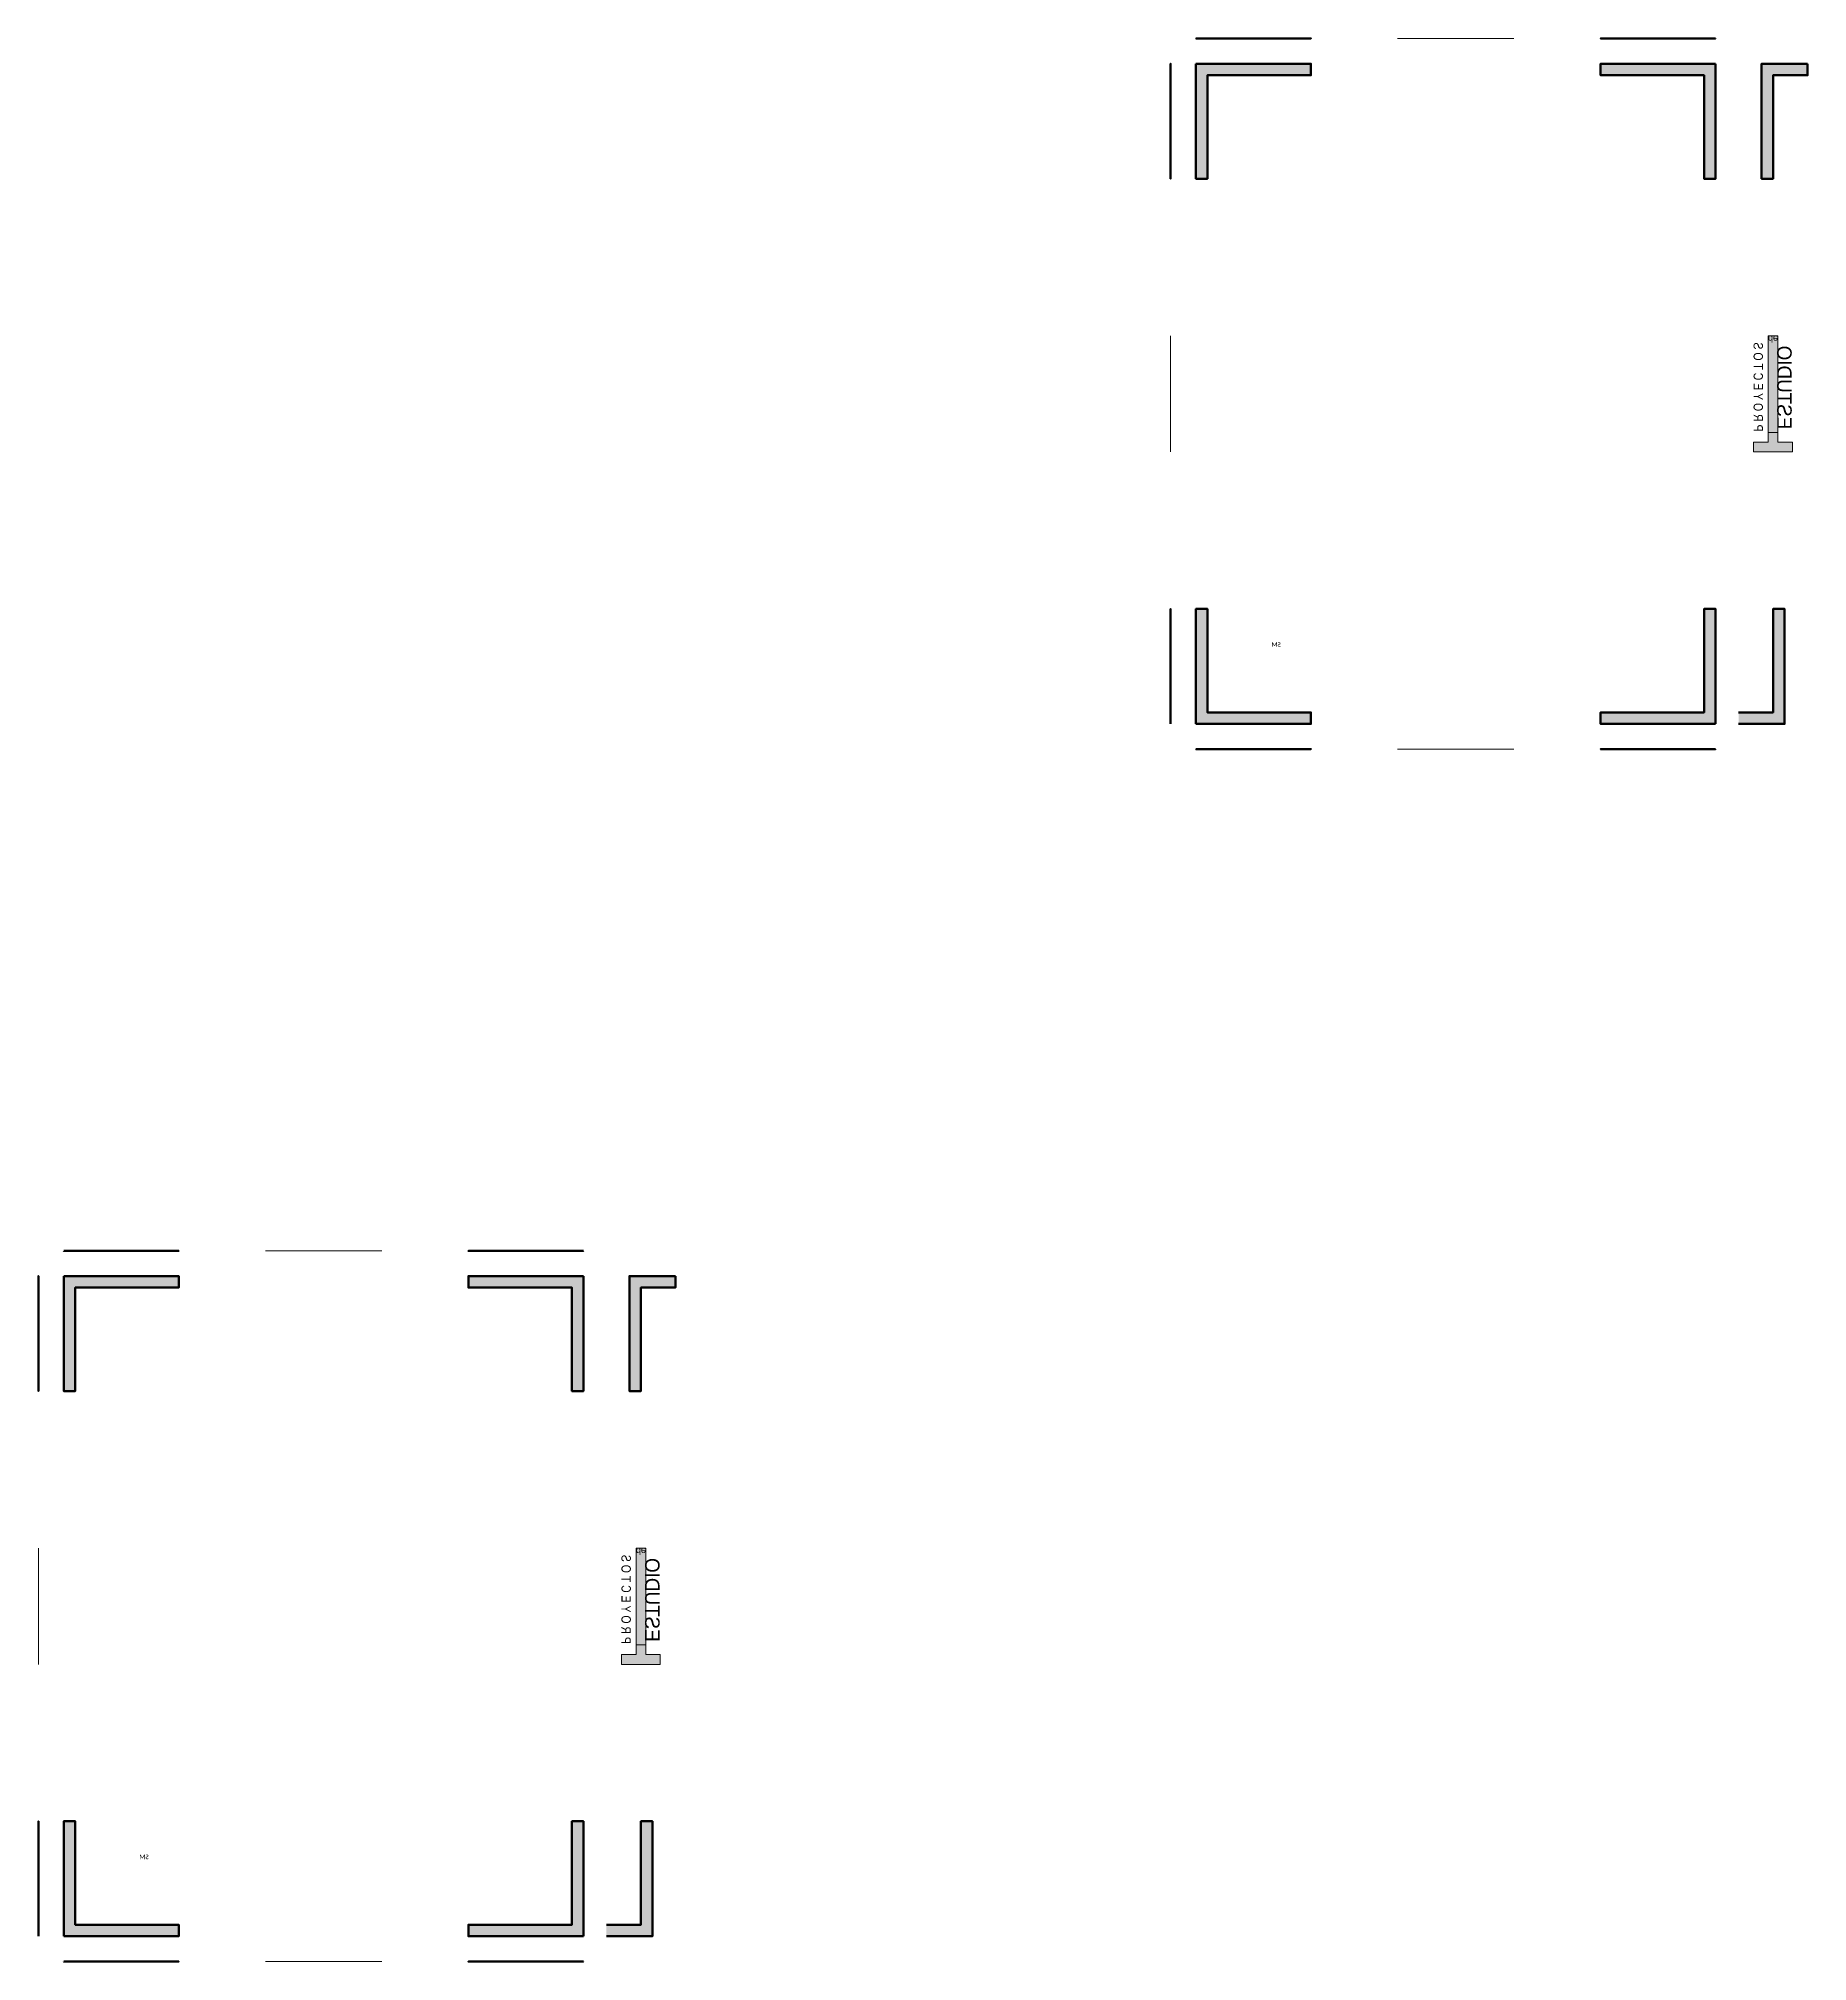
# Model space of a CAD drawing. Header units: metres. Extents: x -0.31 to 4.53, y -0.06 to 3.96.
# Drawn here: x 2.83 to 3.599, y 2.191 to 3.027 of the extents above; entities that cross this region are included whole.
import ezdxf
from ezdxf.enums import TextEntityAlignment as Align

# ---------------------------------------------------------------- set-up
doc = ezdxf.new("R2010")
doc.units = ezdxf.units.M
doc.layers.get('0').update_dxf_attribs({"color": 255, "plot": 0})
doc.layers.add('G-Title_layouts', color=7, linetype='Continuous', lineweight=50, true_color=0x323232)
doc.styles.add('CTDi Corporate', font='Skia.ttf')
doc.styles.get("Standard").update_dxf_attribs({"font": 'Candara.ttf'})

msp = doc.modelspace()

# ---------------------------------------------------------------- texts
at = {"layer": 'G-Title_layouts', "color": 30, "linetype": 'Continuous', "true_color": 0xfa7d00, "extrusion": (2.24964e-32, 1, 1.83697e-16), "style": 'CTDi Corporate', "width": 0.8375}
for p in [(-3.4491, -0.00632, 3.02684), (-2.95697, -0.00632, 2.49972)]:
    msp.add_text('P R O Y E C T O S', height=0.0040638, rotation=180, dxfattribs=at).set_placement(p, align=Align.BOTTOM_CENTER)
at = {"layer": 'G-Title_layouts', "color": 18, "linetype": 'Continuous', "true_color": 0x000000, "extrusion": (2.24964e-32, 1, 1.83697e-16), "style": 'CTDi Corporate', "width": 0.975}
for p in [(-3.44889, -0.01593, 3.02684), (-2.95675, -0.01593, 2.49972)]:
    msp.add_text('ESTUDIO', height=0.00628, rotation=180, dxfattribs=at).set_placement(p, align=Align.BOTTOM_CENTER)
at = {"layer": 'G-Title_layouts', "color": 7, "linetype": 'Continuous', "lineweight": 100, "true_color": 0xfefefe, "transparency": 33554687, "extrusion": (2.24964e-32, 1, 1.83697e-16), "style": 'CTDi Corporate', "width": 0.975}
for p in [(-3.47244, -0.016, 3.02684), (-2.9803, -0.016, 2.49972)]:
    msp.add_text('de', height=0.003002, rotation=270, dxfattribs=at).set_placement(p, align=Align.BOTTOM_CENTER)
at = {"layer": 'G-Title_layouts', "color": 30, "linetype": 'Continuous', "true_color": 0xfa7d00, "extrusion": (-1.22465e-16, 0, -1), "style": 'CTDi Corporate', "width": 0.8375}
for p in [(-3.57442, 2.8753, 0.032), (-3.08228, 2.34818, 0.032)]:
    msp.add_text('P R O Y E C T O S', height=0.0040638, rotation=90, dxfattribs=at).set_placement(p, align=Align.BOTTOM_CENTER)
at = {"layer": 'G-Title_layouts', "color": 7, "linetype": 'Continuous', "lineweight": 100, "true_color": 0xfefefe, "transparency": 33554687, "extrusion": (-1.22465e-16, 0, -1), "style": 'CTDi Corporate', "width": 0.975}
for p in [(-3.5841, 2.89863, 0.032), (-3.09196, 2.37152, 0.032)]:
    msp.add_text('de', height=0.003002, rotation=180, dxfattribs=at).set_placement(p, align=Align.BOTTOM_CENTER)
at = {"layer": 'G-Title_layouts', "color": 30, "linetype": 'Continuous', "true_color": 0xfa7d00, "extrusion": (-1, 0, 6.12323e-17), "style": 'CTDi Corporate', "width": 0.8375}
for p in [(-2.86938, -0.02568, -3.3222), (-2.34227, -0.02568, -2.83006)]:
    msp.add_text('P R O Y E C T O S', height=0.0040638, dxfattribs=at).set_placement(p, align=Align.BOTTOM_CENTER)
at = {"layer": 'G-Title_layouts', "color": 18, "linetype": 'Continuous', "true_color": 0x000000, "extrusion": (-1, 0, 6.12323e-17), "style": 'CTDi Corporate', "width": 0.975}
for p in [(-2.8696, -0.01607, -3.3222), (-2.34248, -0.01607, -2.83006)]:
    msp.add_text('ESTUDIO', height=0.00628, dxfattribs=at).set_placement(p, align=Align.BOTTOM_CENTER)
at = {"layer": 'G-Title_layouts', "color": 18, "linetype": 'Continuous', "true_color": 0x000000, "extrusion": (-1.22465e-16, 0, -1), "style": 'CTDi Corporate', "width": 0.975}
for p in [(-3.58403, 2.87509, 0.032), (-3.09189, 2.34797, 0.032)]:
    msp.add_text('ESTUDIO', height=0.00628, rotation=90, dxfattribs=at).set_placement(p, align=Align.BOTTOM_CENTER)
at = {"layer": 'G-Title_layouts', "color": 7, "linetype": 'Continuous', "lineweight": 100, "true_color": 0xfefefe, "transparency": 33554687, "extrusion": (-1, 0, 6.12323e-17), "style": 'CTDi Corporate', "width": 0.975}
for p in [(-2.84605, -0.016, -3.3222), (-2.31893, -0.016, -2.83006)]:
    msp.add_text('de', height=0.003002, rotation=90, dxfattribs=at).set_placement(p, align=Align.BOTTOM_CENTER)
at = {"layer": 'G-Title_layouts', "linetype": 'Continuous', "lineweight": 5, "extrusion": (-1.22465e-16, 0, -1)}
for p in [(-3.37013, 2.76435, 0.032), (-2.87799, 2.23723, 0.032)]:
    msp.add_text('SM', height=0.002, dxfattribs=at).set_placement(p, align=Align.TOP_LEFT)
at = {"layer": 'G-Title_layouts', "color": 7, "linetype": 'Continuous', "lineweight": 100, "true_color": 0xfefefe, "transparency": 33554687, "extrusion": (-7.4988e-33, -1, -6.12323e-17), "style": 'CTDi Corporate', "width": 0.975}
for p in [(3.41986, -0.016, -2.71784), (2.92772, -0.016, -2.19072)]:
    msp.add_text('de', height=0.003002, rotation=270, dxfattribs=at).set_placement(p, align=Align.BOTTOM_CENTER)
at = {"layer": 'G-Title_layouts', "color": 30, "linetype": 'Continuous', "true_color": 0xfa7d00, "extrusion": (-7.4988e-33, -1, -6.12323e-17), "style": 'CTDi Corporate', "width": 0.8375}
for p in [(3.44319, -0.00632, -2.71784), (2.95105, -0.00632, -2.19072)]:
    msp.add_text('P R O Y E C T O S', height=0.0040638, rotation=180, dxfattribs=at).set_placement(p, align=Align.BOTTOM_CENTER)
at = {"layer": 'G-Title_layouts', "color": 18, "linetype": 'Continuous', "true_color": 0x000000, "extrusion": (-7.4988e-33, -1, -6.12323e-17), "style": 'CTDi Corporate', "width": 0.975}
for p in [(3.4434, -0.01593, -2.71784), (2.95127, -0.01593, -2.19072)]:
    msp.add_text('ESTUDIO', height=0.00628, rotation=180, dxfattribs=at).set_placement(p, align=Align.BOTTOM_CENTER)

# ---------------------------------------------------------------- hatches: boundary and pattern name
at = {"true_color": 0x000000, "extrusion": (2.24964e-32, 1, 1.83697e-16)}
h = msp.add_hatch(color=18, dxfattribs=at)
h.dxf.hatch_style = 1
h.paths.add_polyline_path([(-3.3382, -0.016), (-3.3382, -0.031), (-3.3332, -0.031), (-3.3332, -0.011), (-3.3832, -0.011), (-3.3832, -0.016)])
h = msp.add_hatch(color=18, dxfattribs=at)
h.dxf.hatch_style = 1
h.paths.add_polyline_path([(-3.5541, -0.016), (-3.5541, -0.001), (-3.5591, -0.001), (-3.5591, -0.021), (-3.5091, -0.021), (-3.5091, -0.016)])
at = {"true_color": 0x000000, "extrusion": (-1, 0, 6.12323e-17)}
h = msp.add_hatch(color=18, dxfattribs=at)
h.dxf.hatch_style = 1
h.paths.add_polyline_path([(-3.01084, -0.016), (-2.96584, -0.016), (-2.96584, -0.011), (-3.01584, -0.011), (-3.01584, -0.031), (-3.01084, -0.031)])
at = {"true_color": 0x000000}
h = msp.add_hatch(color=18, dxfattribs=at)
h.dxf.hatch_style = 1
h.paths.add_polyline_path([(3.3382, 3.01084), (3.3832, 3.01084), (3.3832, 3.01584), (3.3332, 3.01584), (3.3332, 2.96584), (3.3382, 2.96584)])
at = {"true_color": 0x000000, "extrusion": (-1.22465e-16, 0, -1)}
h = msp.add_hatch(color=18, dxfattribs=at)
h.dxf.hatch_style = 1
h.paths.add_polyline_path([(-3.5091, 3.01084), (-3.5091, 3.01584), (-3.5591, 3.01584), (-3.5591, 2.96584), (-3.5541, 2.96584), (-3.5541, 3.01084)])
h = msp.add_hatch(color=18, dxfattribs=at)
h.dxf.hatch_style = 1
h.paths.add_polyline_path([(-3.5841, 3.01084), (-3.5841, 2.96584), (-3.5791, 2.96584), (-3.5791, 3.01584), (-3.5991, 3.01584), (-3.5991, 3.01084)])
at = {"true_color": 0x000000, "extrusion": (-1, 0, 6.12323e-17)}
h = msp.add_hatch(color=18, dxfattribs=at)
h.dxf.hatch_style = 1
h.paths.add_polyline_path([(-2.73384, -0.016), (-2.77884, -0.016), (-2.77884, -0.021), (-2.72884, -0.021), (-2.72884, -0.001), (-2.73384, -0.001)])
at = {"true_color": 0x000000, "extrusion": (-1.22465e-16, 0, -1)}
h = msp.add_hatch(color=18, dxfattribs=at)
h.dxf.hatch_style = 1
h.paths.add_polyline_path([(-3.3332, 2.72884), (-3.3332, 2.77884), (-3.3382, 2.77884), (-3.3382, 2.73384), (-3.3832, 2.73384), (-3.3832, 2.72884)])
at = {"true_color": 0x000000}
h = msp.add_hatch(color=18, dxfattribs=at)
h.dxf.hatch_style = 1
h.paths.add_polyline_path([(3.5091, 2.73384), (3.5091, 2.72884), (3.5591, 2.72884), (3.5591, 2.77884), (3.5541, 2.77884), (3.5541, 2.73384)])
at = {"true_color": 0x000000, "extrusion": (-1.22465e-16, 0, -1)}
h = msp.add_hatch(color=18, dxfattribs=at)
h.dxf.hatch_style = 1
h.paths.add_polyline_path([(-3.5841, 2.73384), (-3.5841, 2.77884), (-3.5891, 2.77884), (-3.5891, 2.72884), (-3.5691, 2.72884), (-3.5691, 2.73384)])
at = {"true_color": 0x000000, "extrusion": (-7.4988e-33, -1, -6.12323e-17)}
h = msp.add_hatch(color=18, dxfattribs=at)
h.dxf.hatch_style = 1
h.paths.add_polyline_path([(3.3382, -0.016), (3.3382, -0.001), (3.3332, -0.001), (3.3332, -0.021), (3.3832, -0.021), (3.3832, -0.016)])
h = msp.add_hatch(color=18, dxfattribs=at)
h.dxf.hatch_style = 1
h.paths.add_polyline_path([(3.5541, -0.016), (3.5541, -0.031), (3.5591, -0.031), (3.5591, -0.011), (3.5091, -0.011), (3.5091, -0.016)])
at = {"true_color": 0x000000, "extrusion": (2.24964e-32, 1, 1.83697e-16)}
h = msp.add_hatch(color=18, dxfattribs=at)
h.dxf.hatch_style = 1
h.paths.add_polyline_path([(-2.84606, -0.016), (-2.84606, -0.031), (-2.84106, -0.031), (-2.84106, -0.011), (-2.89106, -0.011), (-2.89106, -0.016)])
h = msp.add_hatch(color=18, dxfattribs=at)
h.dxf.hatch_style = 1
h.paths.add_polyline_path([(-3.06196, -0.016), (-3.06196, -0.001), (-3.06696, -0.001), (-3.06696, -0.021), (-3.01696, -0.021), (-3.01696, -0.016)])
at = {"true_color": 0x000000, "extrusion": (-1, 0, 6.12323e-17)}
h = msp.add_hatch(color=18, dxfattribs=at)
h.dxf.hatch_style = 1
h.paths.add_polyline_path([(-2.48372, -0.016), (-2.43872, -0.016), (-2.43872, -0.011), (-2.48872, -0.011), (-2.48872, -0.031), (-2.48372, -0.031)])
at = {"true_color": 0x000000}
h = msp.add_hatch(color=18, dxfattribs=at)
h.dxf.hatch_style = 1
h.paths.add_polyline_path([(2.84606, 2.48372), (2.89106, 2.48372), (2.89106, 2.48872), (2.84106, 2.48872), (2.84106, 2.43872), (2.84606, 2.43872)])
at = {"true_color": 0x000000, "extrusion": (-1.22465e-16, 0, -1)}
h = msp.add_hatch(color=18, dxfattribs=at)
h.dxf.hatch_style = 1
h.paths.add_polyline_path([(-3.01696, 2.48372), (-3.01696, 2.48872), (-3.06696, 2.48872), (-3.06696, 2.43872), (-3.06196, 2.43872), (-3.06196, 2.48372)])
h = msp.add_hatch(color=18, dxfattribs=at)
h.dxf.hatch_style = 1
h.paths.add_polyline_path([(-3.09196, 2.48372), (-3.09196, 2.43872), (-3.08696, 2.43872), (-3.08696, 2.48872), (-3.10696, 2.48872), (-3.10696, 2.48372)])
at = {"true_color": 0x000000, "extrusion": (-1, 0, 6.12323e-17)}
h = msp.add_hatch(color=18, dxfattribs=at)
h.dxf.hatch_style = 1
h.paths.add_polyline_path([(-2.20672, -0.016), (-2.25172, -0.016), (-2.25172, -0.021), (-2.20172, -0.021), (-2.20172, -0.001), (-2.20672, -0.001)])
at = {"true_color": 0x000000, "extrusion": (-1.22465e-16, 0, -1)}
h = msp.add_hatch(color=18, dxfattribs=at)
h.dxf.hatch_style = 1
h.paths.add_polyline_path([(-2.84106, 2.20172), (-2.84106, 2.25172), (-2.84606, 2.25172), (-2.84606, 2.20672), (-2.89106, 2.20672), (-2.89106, 2.20172)])
at = {"true_color": 0x000000}
h = msp.add_hatch(color=18, dxfattribs=at)
h.dxf.hatch_style = 1
h.paths.add_polyline_path([(3.01696, 2.20672), (3.01696, 2.20172), (3.06696, 2.20172), (3.06696, 2.25172), (3.06196, 2.25172), (3.06196, 2.20672)])
at = {"true_color": 0x000000, "extrusion": (-1.22465e-16, 0, -1)}
h = msp.add_hatch(color=18, dxfattribs=at)
h.dxf.hatch_style = 1
h.paths.add_polyline_path([(-3.09196, 2.20672), (-3.09196, 2.25172), (-3.09696, 2.25172), (-3.09696, 2.20172), (-3.07696, 2.20172), (-3.07696, 2.20672)])
at = {"true_color": 0x000000, "extrusion": (-7.4988e-33, -1, -6.12323e-17)}
h = msp.add_hatch(color=18, dxfattribs=at)
h.dxf.hatch_style = 1
h.paths.add_polyline_path([(2.84606, -0.016), (2.84606, -0.001), (2.84106, -0.001), (2.84106, -0.021), (2.89106, -0.021), (2.89106, -0.016)])
h = msp.add_hatch(color=18, dxfattribs=at)
h.dxf.hatch_style = 1
h.paths.add_polyline_path([(3.06196, -0.016), (3.06196, -0.031), (3.06696, -0.031), (3.06696, -0.011), (3.01696, -0.011), (3.01696, -0.016)])
at = {"layer": 'G-Title_layouts', "linetype": 'Continuous', "true_color": 0xfa7d00, "extrusion": (2.24964e-32, 1, 1.83697e-16)}
h = msp.add_hatch(color=30, dxfattribs=at)
h.dxf.hatch_style = 1
h.paths.add_polyline_path([(-3.42508, -0.01811), (-3.42508, -0.02443), (-3.42087, -0.02443), (-3.42087, -0.00757), (-3.42508, -0.00757), (-3.42508, -0.01389), (-3.42929, -0.01389), (-3.42929, -0.01811)])
at = {"layer": 'G-Title_layouts', "linetype": 'Continuous', "lineweight": 15, "true_color": 0x000000, "extrusion": (2.24964e-32, 1, 1.83697e-16)}
h = msp.add_hatch(color=18, dxfattribs=at)
h.dxf.hatch_style = 1
h.paths.add_polyline_path([(-3.47143, -0.01811), (-3.42929, -0.01811), (-3.42929, -0.01389), (-3.47143, -0.01389)])
at = {"layer": 'G-Title_layouts', "linetype": 'Continuous', "true_color": 0xfa7d00, "extrusion": (-1, 0, 6.12323e-17)}
h = msp.add_hatch(color=30, dxfattribs=at)
h.dxf.hatch_style = 1
h.paths.add_polyline_path([(-2.89341, -0.01389), (-2.89341, -0.00757), (-2.89762, -0.00757), (-2.89762, -0.02443), (-2.89341, -0.02443), (-2.89341, -0.01811), (-2.8892, -0.01811), (-2.8892, -0.01389)])
at = {"layer": 'G-Title_layouts', "linetype": 'Continuous', "lineweight": 15, "true_color": 0x000000, "extrusion": (-1.22465e-16, 0, -1)}
h = msp.add_hatch(color=18, dxfattribs=at)
h.dxf.hatch_style = 1
h.paths.add_polyline_path([(-3.58621, 2.89762), (-3.58621, 2.85549), (-3.58199, 2.85549), (-3.58199, 2.89762)])
at = {"layer": 'G-Title_layouts', "linetype": 'Continuous', "lineweight": 15, "true_color": 0x000000, "extrusion": (-1, 0, 6.12323e-17)}
h = msp.add_hatch(color=18, dxfattribs=at)
h.dxf.hatch_style = 1
h.paths.add_polyline_path([(-2.84706, -0.01389), (-2.8892, -0.01389), (-2.8892, -0.01811), (-2.84706, -0.01811)])
at = {"layer": 'G-Title_layouts', "linetype": 'Continuous', "true_color": 0xfa7d00, "extrusion": (-1.22465e-16, 0, -1)}
h = msp.add_hatch(color=30, dxfattribs=at)
h.dxf.hatch_style = 1
h.paths.add_polyline_path([(-3.58621, 2.85127), (-3.59253, 2.85127), (-3.59253, 2.84706), (-3.57567, 2.84706), (-3.57567, 2.85127), (-3.58199, 2.85127), (-3.58199, 2.85549), (-3.58621, 2.85549)])
at = {"layer": 'G-Title_layouts', "linetype": 'Continuous', "lineweight": 15, "true_color": 0x000000, "extrusion": (-7.4988e-33, -1, -6.12323e-17)}
h = msp.add_hatch(color=18, dxfattribs=at)
h.dxf.hatch_style = 1
h.paths.add_polyline_path([(3.42087, -0.01811), (3.463, -0.01811), (3.463, -0.01389), (3.42087, -0.01389)])
at = {"layer": 'G-Title_layouts', "linetype": 'Continuous', "true_color": 0xfa7d00, "extrusion": (-7.4988e-33, -1, -6.12323e-17)}
h = msp.add_hatch(color=30, dxfattribs=at)
h.dxf.hatch_style = 1
h.paths.add_polyline_path([(3.46722, -0.01811), (3.46722, -0.02443), (3.47143, -0.02443), (3.47143, -0.00757), (3.46722, -0.00757), (3.46722, -0.01389), (3.463, -0.01389), (3.463, -0.01811)])
at = {"layer": 'G-Title_layouts', "linetype": 'Continuous', "true_color": 0xfa7d00, "extrusion": (2.24964e-32, 1, 1.83697e-16)}
h = msp.add_hatch(color=30, dxfattribs=at)
h.dxf.hatch_style = 1
h.paths.add_polyline_path([(-2.93294, -0.01811), (-2.93294, -0.02443), (-2.92873, -0.02443), (-2.92873, -0.00757), (-2.93294, -0.00757), (-2.93294, -0.01389), (-2.93715, -0.01389), (-2.93715, -0.01811)])
at = {"layer": 'G-Title_layouts', "linetype": 'Continuous', "lineweight": 15, "true_color": 0x000000, "extrusion": (2.24964e-32, 1, 1.83697e-16)}
h = msp.add_hatch(color=18, dxfattribs=at)
h.dxf.hatch_style = 1
h.paths.add_polyline_path([(-2.97929, -0.01811), (-2.93715, -0.01811), (-2.93715, -0.01389), (-2.97929, -0.01389)])
at = {"layer": 'G-Title_layouts', "linetype": 'Continuous', "true_color": 0xfa7d00, "extrusion": (-1, 0, 6.12323e-17)}
h = msp.add_hatch(color=30, dxfattribs=at)
h.dxf.hatch_style = 1
h.paths.add_polyline_path([(-2.36629, -0.01389), (-2.36629, -0.00757), (-2.37051, -0.00757), (-2.37051, -0.02443), (-2.36629, -0.02443), (-2.36629, -0.01811), (-2.36208, -0.01811), (-2.36208, -0.01389)])
at = {"layer": 'G-Title_layouts', "linetype": 'Continuous', "lineweight": 15, "true_color": 0x000000, "extrusion": (-1.22465e-16, 0, -1)}
h = msp.add_hatch(color=18, dxfattribs=at)
h.dxf.hatch_style = 1
h.paths.add_polyline_path([(-3.09407, 2.37051), (-3.09407, 2.32837), (-3.08985, 2.32837), (-3.08985, 2.37051)])
at = {"layer": 'G-Title_layouts', "linetype": 'Continuous', "lineweight": 15, "true_color": 0x000000, "extrusion": (-1, 0, 6.12323e-17)}
h = msp.add_hatch(color=18, dxfattribs=at)
h.dxf.hatch_style = 1
h.paths.add_polyline_path([(-2.31994, -0.01389), (-2.36208, -0.01389), (-2.36208, -0.01811), (-2.31994, -0.01811)])
at = {"layer": 'G-Title_layouts', "linetype": 'Continuous', "true_color": 0xfa7d00, "extrusion": (-1.22465e-16, 0, -1)}
h = msp.add_hatch(color=30, dxfattribs=at)
h.dxf.hatch_style = 1
h.paths.add_polyline_path([(-3.09407, 2.32415), (-3.10039, 2.32415), (-3.10039, 2.31994), (-3.08353, 2.31994), (-3.08353, 2.32415), (-3.08985, 2.32415), (-3.08985, 2.32837), (-3.09407, 2.32837)])
at = {"layer": 'G-Title_layouts', "linetype": 'Continuous', "lineweight": 15, "true_color": 0x000000, "extrusion": (-7.4988e-33, -1, -6.12323e-17)}
h = msp.add_hatch(color=18, dxfattribs=at)
h.dxf.hatch_style = 1
h.paths.add_polyline_path([(2.92873, -0.01811), (2.97087, -0.01811), (2.97087, -0.01389), (2.92873, -0.01389)])
at = {"layer": 'G-Title_layouts', "linetype": 'Continuous', "true_color": 0xfa7d00, "extrusion": (-7.4988e-33, -1, -6.12323e-17)}
h = msp.add_hatch(color=30, dxfattribs=at)
h.dxf.hatch_style = 1
h.paths.add_polyline_path([(2.97508, -0.01811), (2.97508, -0.02443), (2.97929, -0.02443), (2.97929, -0.00757), (2.97508, -0.00757), (2.97508, -0.01389), (2.97087, -0.01389), (2.97087, -0.01811)])

# ---------------------------------------------------------------- linework, layer by layer
at = {"layer": 'G-Title_layouts', "color": 18, "true_color": 0x000000, "extrusion": (2.24964e-32, 1, 1.83697e-16)}
for points, elevation in [([(-3.3382, -0.031), (-3.3382, -0.016), (-3.3832, -0.016), (-3.3832, -0.011), (-3.3332, -0.011), (-3.3332, -0.031)], 3.02684), ([(-3.5541, -0.001), (-3.5541, -0.016), (-3.5091, -0.016), (-3.5091, -0.021), (-3.5591, -0.021), (-3.5591, -0.001)], 3.02684), ([(-2.84606, -0.031), (-2.84606, -0.016), (-2.89106, -0.016), (-2.89106, -0.011), (-2.84106, -0.011), (-2.84106, -0.031)], 2.49972), ([(-3.06196, -0.001), (-3.06196, -0.016), (-3.01696, -0.016), (-3.01696, -0.021), (-3.06696, -0.021), (-3.06696, -0.001)], 2.49972)]:
    msp.add_lwpolyline(points, dxfattribs=dict(at, elevation=elevation))
at = {"layer": 'G-Title_layouts', "linetype": 'Continuous', "lineweight": 15, "extrusion": (2.24964e-32, 1, 1.83697e-16)}
for points, elevation in [([(-3.42929, -0.01811), (-3.42508, -0.01811), (-3.42508, -0.02443), (-3.42087, -0.02443), (-3.42087, -0.00757), (-3.42508, -0.00757), (-3.42508, -0.01389), (-3.42929, -0.01389)], 3.02684), ([(-3.47143, -0.01811), (-3.42929, -0.01811), (-3.42929, -0.01389), (-3.47143, -0.01389)], 3.02684), ([(-2.93715, -0.01811), (-2.93294, -0.01811), (-2.93294, -0.02443), (-2.92873, -0.02443), (-2.92873, -0.00757), (-2.93294, -0.00757), (-2.93294, -0.01389), (-2.93715, -0.01389)], 2.49972), ([(-2.97929, -0.01811), (-2.93715, -0.01811), (-2.93715, -0.01389), (-2.97929, -0.01389)], 2.49972)]:
    msp.add_lwpolyline(points, close=True, dxfattribs=dict(at, elevation=elevation))
at = {"layer": 'G-Title_layouts', "color": 18, "true_color": 0x000000, "extrusion": (-1, 0, 6.12323e-17)}
for points, elevation in [([(-3.01584, -0.031), (-3.01584, -0.011), (-2.96584, -0.011), (-2.96584, -0.016), (-3.01084, -0.016), (-3.01084, -0.031)], -3.3222), ([(-2.72884, -0.001), (-2.72884, -0.021), (-2.77884, -0.021), (-2.77884, -0.016), (-2.73384, -0.016), (-2.73384, -0.001)], -3.3222), ([(-2.48872, -0.031), (-2.48872, -0.011), (-2.43872, -0.011), (-2.43872, -0.016), (-2.48372, -0.016), (-2.48372, -0.031)], -2.83006), ([(-2.20172, -0.001), (-2.20172, -0.021), (-2.25172, -0.021), (-2.25172, -0.016), (-2.20672, -0.016), (-2.20672, -0.001)], -2.83006)]:
    msp.add_lwpolyline(points, dxfattribs=dict(at, elevation=elevation))
at = {"layer": 'G-Title_layouts', "color": 18, "true_color": 0x000000}
for points in [[(3.3332, 3.01584), (3.3832, 3.01584), (3.3832, 3.01084), (3.3382, 3.01084), (3.3382, 2.96584), (3.3332, 2.96584)], [(3.5591, 2.72884), (3.5591, 2.77884), (3.5541, 2.77884), (3.5541, 2.73384), (3.5091, 2.73384), (3.5091, 2.72884)], [(2.84106, 2.48872), (2.89106, 2.48872), (2.89106, 2.48372), (2.84606, 2.48372), (2.84606, 2.43872), (2.84106, 2.43872)], [(3.06696, 2.20172), (3.06696, 2.25172), (3.06196, 2.25172), (3.06196, 2.20672), (3.01696, 2.20672), (3.01696, 2.20172)]]:
    msp.add_lwpolyline(points, close=True, dxfattribs=at)
at = {"layer": 'G-Title_layouts', "color": 18, "true_color": 0x000000, "extrusion": (-1.22465e-16, 0, -1), "elevation": 0.032}
for points in [[(-3.5591, 3.01584), (-3.5091, 3.01584), (-3.5091, 3.01084), (-3.5541, 3.01084), (-3.5541, 2.96584), (-3.5591, 2.96584)], [(-3.5991, 3.01584), (-3.5791, 3.01584), (-3.5791, 2.96584), (-3.5841, 2.96584), (-3.5841, 3.01084), (-3.5991, 3.01084)], [(-3.3332, 2.72884), (-3.3832, 2.72884), (-3.3832, 2.73384), (-3.3382, 2.73384), (-3.3382, 2.77884), (-3.3332, 2.77884)], [(-3.06696, 2.48872), (-3.01696, 2.48872), (-3.01696, 2.48372), (-3.06196, 2.48372), (-3.06196, 2.43872), (-3.06696, 2.43872)], [(-3.10696, 2.48872), (-3.08696, 2.48872), (-3.08696, 2.43872), (-3.09196, 2.43872), (-3.09196, 2.48372), (-3.10696, 2.48372)], [(-2.84106, 2.20172), (-2.89106, 2.20172), (-2.89106, 2.20672), (-2.84606, 2.20672), (-2.84606, 2.25172), (-2.84106, 2.25172)]]:
    msp.add_lwpolyline(points, close=True, dxfattribs=at)
at = {"layer": 'G-Title_layouts', "linetype": 'Continuous', "lineweight": 15, "extrusion": (-1, 0, 6.12323e-17)}
for points, elevation in [([(-2.8892, -0.01389), (-2.89341, -0.01389), (-2.89341, -0.00757), (-2.89762, -0.00757), (-2.89762, -0.02443), (-2.89341, -0.02443), (-2.89341, -0.01811), (-2.8892, -0.01811)], -3.3222), ([(-2.84706, -0.01389), (-2.8892, -0.01389), (-2.8892, -0.01811), (-2.84706, -0.01811)], -3.3222), ([(-2.36208, -0.01389), (-2.36629, -0.01389), (-2.36629, -0.00757), (-2.37051, -0.00757), (-2.37051, -0.02443), (-2.36629, -0.02443), (-2.36629, -0.01811), (-2.36208, -0.01811)], -2.83006), ([(-2.31994, -0.01389), (-2.36208, -0.01389), (-2.36208, -0.01811), (-2.31994, -0.01811)], -2.83006)]:
    msp.add_lwpolyline(points, close=True, dxfattribs=dict(at, elevation=elevation))
at = {"layer": 'G-Title_layouts', "linetype": 'Continuous', "lineweight": 15, "extrusion": (-1.22465e-16, 0, -1), "elevation": 0.032}
for points in [[(-3.58621, 2.89762), (-3.58621, 2.85549), (-3.58199, 2.85549), (-3.58199, 2.89762)], [(-3.58621, 2.85549), (-3.58621, 2.85127), (-3.59253, 2.85127), (-3.59253, 2.84706), (-3.57567, 2.84706), (-3.57567, 2.85127), (-3.58199, 2.85127), (-3.58199, 2.85549)], [(-3.09407, 2.37051), (-3.09407, 2.32837), (-3.08985, 2.32837), (-3.08985, 2.37051)], [(-3.09407, 2.32837), (-3.09407, 2.32415), (-3.10039, 2.32415), (-3.10039, 2.31994), (-3.08353, 2.31994), (-3.08353, 2.32415), (-3.08985, 2.32415), (-3.08985, 2.32837)]]:
    msp.add_lwpolyline(points, close=True, dxfattribs=at)
at = {"layer": 'G-Title_layouts', "color": 18, "true_color": 0x000000, "extrusion": (-1.22465e-16, 0, -1), "elevation": 0.032}
for points in [[(-3.5691, 2.72884), (-3.5891, 2.72884), (-3.5891, 2.77884), (-3.5841, 2.77884), (-3.5841, 2.73384), (-3.5691, 2.73384)], [(-3.07696, 2.20172), (-3.09696, 2.20172), (-3.09696, 2.25172), (-3.09196, 2.25172), (-3.09196, 2.20672), (-3.07696, 2.20672)]]:
    msp.add_lwpolyline(points, dxfattribs=at)
at = {"layer": 'G-Title_layouts', "color": 18, "true_color": 0x000000, "extrusion": (-7.4988e-33, -1, -6.12323e-17)}
for points, elevation in [([(3.3382, -0.001), (3.3382, -0.016), (3.3832, -0.016), (3.3832, -0.021), (3.3332, -0.021), (3.3332, -0.001)], -2.71784), ([(3.5541, -0.031), (3.5541, -0.016), (3.5091, -0.016), (3.5091, -0.011), (3.5591, -0.011), (3.5591, -0.031)], -2.71784), ([(2.84606, -0.001), (2.84606, -0.016), (2.89106, -0.016), (2.89106, -0.021), (2.84106, -0.021), (2.84106, -0.001)], -2.19072), ([(3.06196, -0.031), (3.06196, -0.016), (3.01696, -0.016), (3.01696, -0.011), (3.06696, -0.011), (3.06696, -0.031)], -2.19072)]:
    msp.add_lwpolyline(points, dxfattribs=dict(at, elevation=elevation))
at = {"layer": 'G-Title_layouts', "linetype": 'Continuous', "lineweight": 15, "extrusion": (-7.4988e-33, -1, -6.12323e-17)}
for points, elevation in [([(3.42087, -0.01811), (3.463, -0.01811), (3.463, -0.01389), (3.42087, -0.01389)], -2.71784), ([(3.463, -0.01811), (3.46722, -0.01811), (3.46722, -0.02443), (3.47143, -0.02443), (3.47143, -0.00757), (3.46722, -0.00757), (3.46722, -0.01389), (3.463, -0.01389)], -2.71784), ([(2.92873, -0.01811), (2.97087, -0.01811), (2.97087, -0.01389), (2.92873, -0.01389)], -2.19072), ([(2.97087, -0.01811), (2.97508, -0.01811), (2.97508, -0.02443), (2.97929, -0.02443), (2.97929, -0.00757), (2.97508, -0.00757), (2.97508, -0.01389), (2.97087, -0.01389)], -2.19072)]:
    msp.add_lwpolyline(points, close=True, dxfattribs=dict(at, elevation=elevation))

msp.set_redraw_order([(e.dxf.handle, doc.entitydb.next_handle()) for e in msp.query("TEXT MTEXT ATTDEF DIMENSION ARC_DIMENSION")])  # texts and dimensions are drawn at this point

doc.saveas('drawing.dxf')
